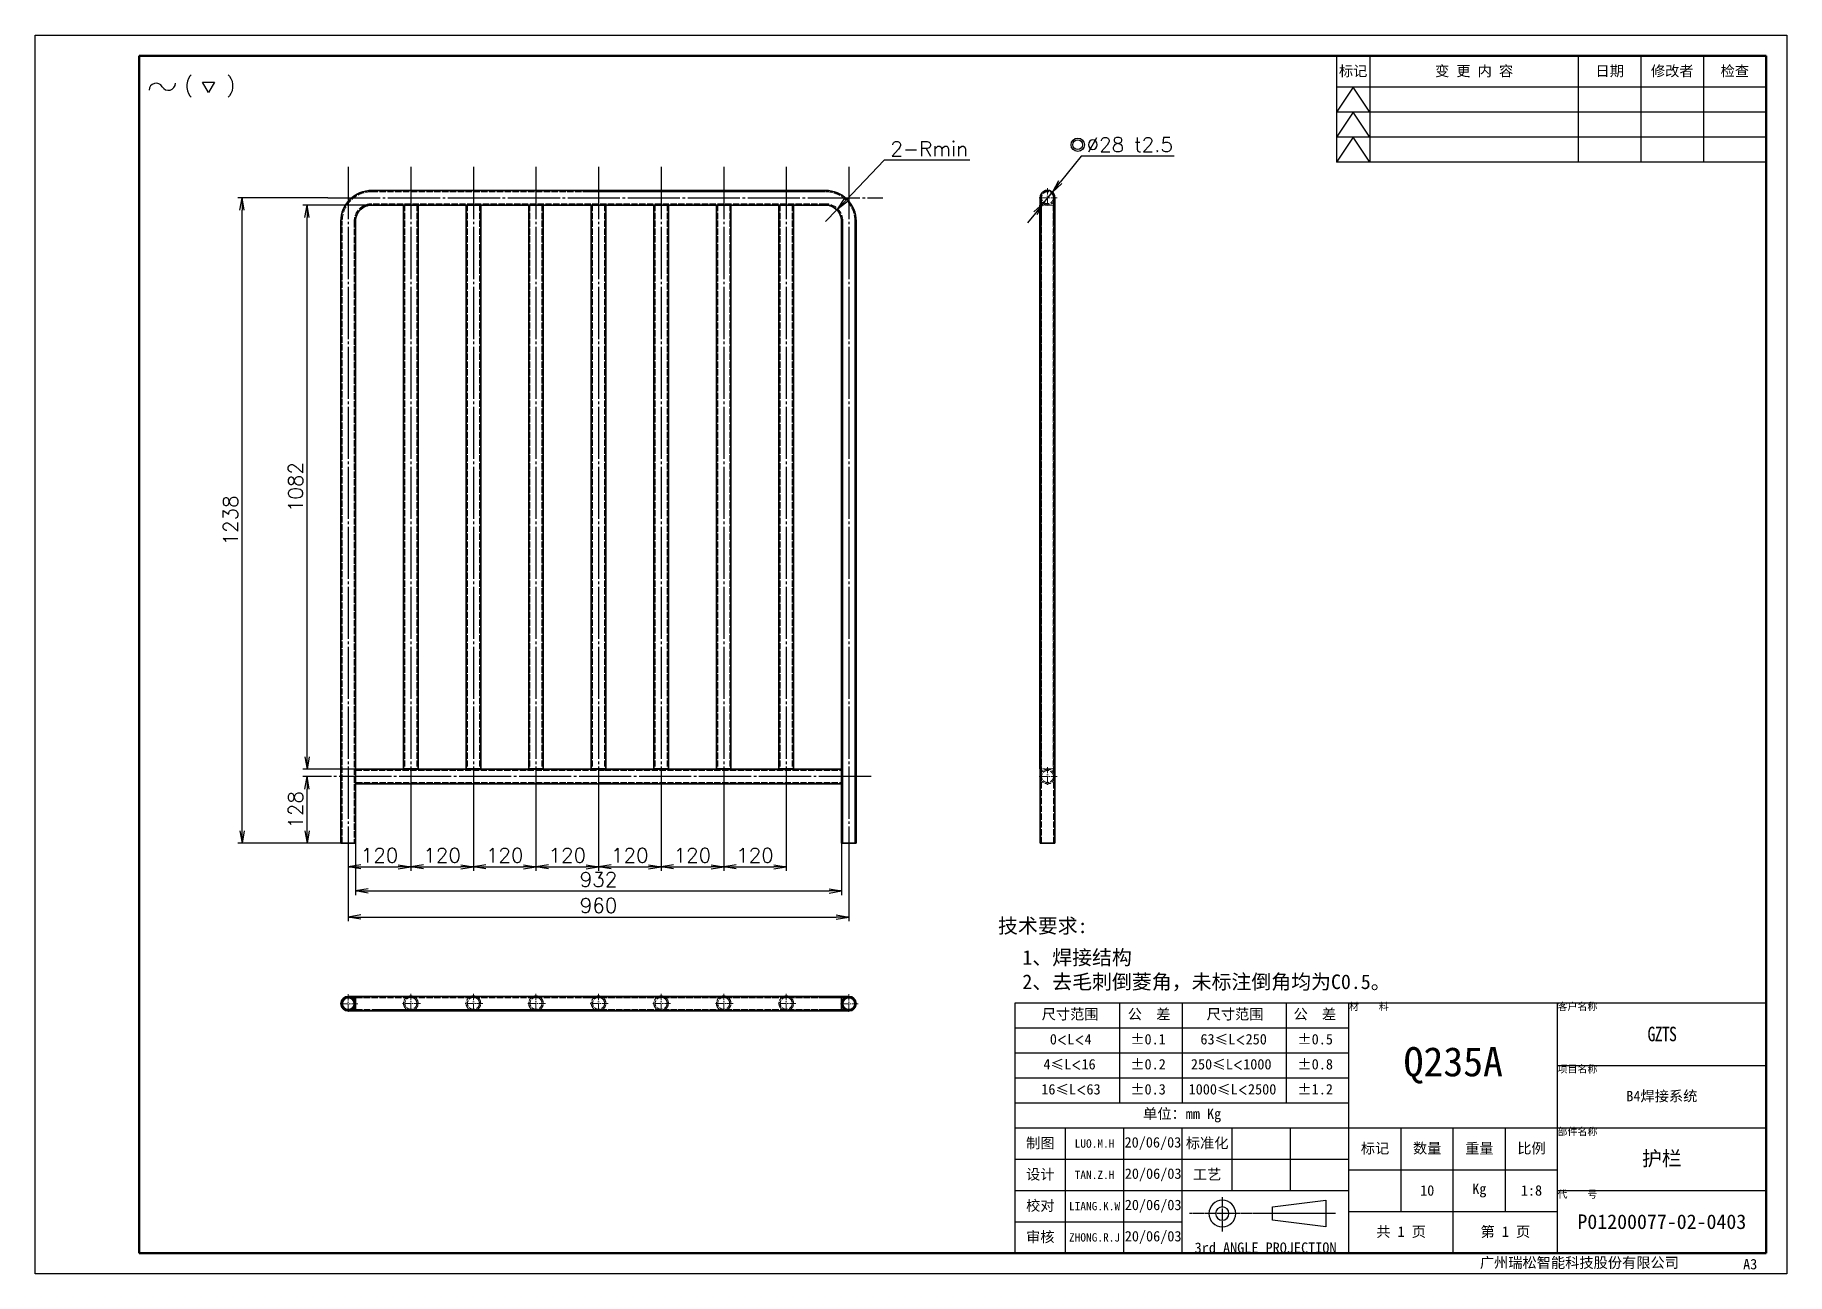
# Model space of a CAD drawing. Header units: millimetres. Extents: x -73083 to 81340, y -6859 to 6812.
# Drawn here: x 26349 to 29709, y -6850 to -4474 of the extents above; entities that cross this region are included whole.
import ezdxf

# ---------------------------------------------------------------- set-up
doc = ezdxf.new("R2010")
doc.units = ezdxf.units.MM
for name, pattern in [('AM_ISO02W050', [7.5, 6, -1.5]), ('AM_ISO08W050', [18, 12, -1.5, 3, -1.5]), ('CENTER-HOKUTO', [23, 20, -1, 1, -1]), ('DASHDOT', [18.5, 12, -3, 0.5, -3]), ('DASHED', [15, 12, -3])]:
    doc.linetypes.add(name, pattern=pattern)
doc.layers.add('A3', color=7, linetype='Continuous', plot=False)
for name, color, linetype, lineweight in [('AM_7', 2, 'AM_ISO08W050', 25), ('AM_HID', 1, 'AM_ISO02W050', 25), ('AM_VIS', 7, 'Continuous', 50), ('SOLID LINE', 7, 'Continuous', 30)]:
    doc.layers.add(name, color=color, linetype=linetype, lineweight=lineweight)
doc.layers.add('title_frame', color=7, linetype='Continuous')
doc.layers.add('word_dim', color=253, linetype='Continuous')
doc.styles.get("Standard").update_dxf_attribs({"font": 'romans.shx', "bigfont": 'bigfont.shx'})
doc.dimstyles.new('RS-1-8', dxfattribs={"dimscale": 8, "dimtxt": 3.5, "dimasz": 3, "dimexe": 1, "dimexo": 0, "dimgap": 1, "dimtad": 3, "dimdsep": 46, "dimtxsty": 'Standard', "dimblk1": 'OPEN', "dimblk2": 'OPEN', "dimsah": 1, "dimcen": 0, "dimclrd": 256, "dimclre": 256, "dimclrt": 3, "dimadec": 0, "dimazin": 0, "dimtfac": 1, "dimtmove": 0, "dimatfit": 3, "dimfxl": 0, "dimtolj": 1, "dimtzin": 0, "dimarcsym": 0})
doc.dimstyles.new('RS-1-8$3', dxfattribs={"dimscale": 8, "dimtxt": 3.5, "dimasz": 3, "dimexe": 1, "dimexo": 0, "dimgap": 1, "dimtad": 3, "dimtoh": 1, "dimdsep": 46, "dimtxsty": 'Standard', "dimblk1": 'OPEN', "dimblk2": 'OPEN', "dimsah": 1, "dimcen": 0, "dimclrd": 256, "dimclre": 256, "dimclrt": 3, "dimadec": 0, "dimazin": 0, "dimtfac": 1, "dimtmove": 0, "dimatfit": 3, "dimfxl": 0, "dimtolj": 1, "dimtzin": 0, "dimarcsym": 0})
doc.dimstyles.new('RS-1-8$4', dxfattribs={"dimscale": 8, "dimtxt": 3.5, "dimasz": 3, "dimexe": 1, "dimexo": 0, "dimgap": 1, "dimtad": 3, "dimtoh": 1, "dimdsep": 46, "dimtxsty": 'Standard', "dimblk1": 'OPEN', "dimblk2": 'OPEN', "dimsah": 1, "dimcen": 0, "dimclrd": 256, "dimclre": 256, "dimclrt": 3, "dimadec": 0, "dimazin": 0, "dimtfac": 1, "dimtmove": 0, "dimatfit": 3, "dimfxl": 0, "dimtolj": 1, "dimtzin": 0, "dimarcsym": 0})

msp = doc.modelspace()

# ---------------------------------------------------------------- texts
at = {"layer": 'SOLID LINE', "ltscale": 0.5}
for s, insert, char_height, width, attachment_point in [('\\pt120;{\\fSimHei|b0|i0|c134|p2;\\C3;标记}', (28877.25951, -4544.23226), 20, 64, 5), ('\\pt120;{\\fSimHei|b0|i0|c134|p2;\\C3;变 更 内 容}', (29109.25951, -4544.23226), 20, 400, 5), ('\\pt120;{\\fSimHei|b0|i0|c134|p2;\\C3;日期}', (29369.25951, -4544.23226), 20, 120, 5), ('\\pt120;{\\fSimHei|b0|i0|c134|p2;\\C3;修改者}', (29489.25951, -4544.23226), 20, 120, 5), ('\\pt120;{\\fSimHei|b0|i0|c134|p2;\\C3;检查}', (29609.25951, -4544.23226), 20, 120, 5), ('\\pt168;{\\fSimHei|b0|i0|c134|p2;\\C3;技术要求:}', (28196.06699, -6168.56079), 28, 240.4842079, 1), ('\\pt168;{\\fSimHei|b0|i0|c134|p2;\\C3;\\P1、焊接结构\\P2、去毛刺倒菱角，未标注倒角均为C0.5。}', (28242.86158, -6182.49045), 28, 892.7274818, 1), ('\\pt120;{\\fSimHei|b0|i0|c134|p2;\\C3;尺寸范围}', (28279.81921, -6342.00076), 20, 362.4121507, 1), ('\\pt120;{\\fSimHei|b0|i0|c134|p2;\\C3;公  差}', (28445.04914, -6342.00076), 20, 362.4121507, 1), ('\\pt120;{\\fSimHei|b0|i0|c134|p2;\\C3;尺寸范围}', (28596.19883, -6342.00076), 20, 362.4121507, 1), ('\\pt120;{\\fSimHei|b0|i0|c134|p2;\\C3;公  差}', (28762.908, -6342.00076), 20, 362.4121507, 1), ('{\\fSimHei|b0|i0|c134|p2;\\C3;材    料}', (28869.25951, -6330.23226), 14, 400, 1), ('\\pt84;{\\fSimHei|b0|i0|c134|p2;\\C3;客户名称}', (29269.25951, -6330.23226), 14, 400, 1), ('{\\fSimHei|b0|i0|c134|p2;\\W0.8;\\T0.9;\\C3;GZTS}', (29469.25951, -6390.23226), 28, 400, 5), ('\\pt120;{\\fSimHei|b0|i0|c134|p2;\\C3;0\\Fromans,bigfont|c134;\\H0.9583x;<\\fSimHei|b0|i0|c134|p2;\\H1.044x;L\\Fromans,bigfont|c134;\\H0.9583x;<\\fSimHei|b0|i0|c134|p2;\\H1.044x;4}', (28295.50377, -6390.00076), 20, 362.4121507, 1), ('\\pt120;{\\fSimHei|b0|i0|c134|p2;\\C3;%%P0.1}', (28449.91824, -6390.00076), 20, 362.4121507, 1), ('\\pt120;{\\fSimHei|b0|i0|c134|p2;\\C3;63\\H0.9583x;≤\\H1.044x;L\\Fromans,bigfont|c134;\\H0.9579x;<\\fSimHei|b0|i0|c134|p2;\\H1.044x;250}', (28584.32896, -6390.00076), 20, 362.4121507, 1), ('\\pt120;{\\fSimHei|b0|i0|c134|p2;\\C3;%%P0.5}', (28770.48085, -6390.00076), 20, 362.4121507, 1), ('\\pt336;{\\fSimHei|b0|i0|c134|p2;\\C3;Q235A}', (29069.25951, -6450.23226), 56, 400, 5), ('\\pt120;{\\fSimHei|b0|i0|c134|p2;\\C3;4\\H0.9583x;≤\\H1.043x;L\\Fromans,bigfont|c134;\\H0.9588x;<\\fSimHei|b0|i0|c134|p2;\\H1.043x;16}', (28283.23163, -6438.00076), 20, 362.4121507, 1), ('\\pt120;{\\fSimHei|b0|i0|c134|p2;\\C3;%%P0.2}', (28449.91824, -6438.00076), 20, 362.4121507, 1), ('\\pt120;{\\fSimHei|b0|i0|c134|p2;\\C3;250\\H0.9583x;≤\\H1.044x;L\\Fromans,bigfont|c134;\\H0.9579x;<\\fSimHei|b0|i0|c134|p2;\\H1.044x;1000}', (28566.06784, -6438.00076), 20, 362.4121507, 1), ('\\pt120;{\\fSimHei|b0|i0|c134|p2;\\C3;%%P0.8}', (28770.48085, -6438.00076), 20, 362.4121507, 1), ('\\pt84;{\\fSimHei|b0|i0|c134|p2;\\C3;项目名称}', (29269.25951, -6450.23226), 14, 400, 1), ('\\pt120;{\\fSimHei|b0|i0|c134|p2;\\C3;%%P0.3}', (28449.91824, -6486.00076), 20, 362.4121507, 1), ('\\pt120;{\\fSimHei|b0|i0|c134|p2;\\C3;%%P1.2}', (28770.48085, -6486.00076), 20, 362.4121507, 1), ('\\pt120;{\\fSimHei|b0|i0|c134|p2;\\C3;16\\H0.9583x;≤\\H1.044x;L\\Fromans,bigfont|c134;\\H0.9579x;<\\fSimHei|b0|i0|c134|p2;\\H1.044x;63}', (28279.11125, -6486.00076), 20, 362.4121507, 1), ('{\\fSimHei|b0|i0|c134|p2;\\C3;B4焊接系统}', (29469.25951, -6510.23226), 20, 400, 5), ('\\pt120;{\\fSimHei|b0|i0|c134|p2;\\C3;单位：mm Kg}', (28549.25951, -6546.23226), 20, 640, 5), ('\\pt84;{\\fSimHei|b0|i0|c134|p2;\\C3;部件名称}', (29269.25951, -6570.23226), 14, 400, 1), ('\\pt120;{\\fSimHei|b0|i0|c134|p2;\\C3;制图}', (28277.25951, -6600.23226), 20, 96, 5), ('\\pt60;{\\fSimHei|b0|i0|c134|p2;\\C3;制图}', (28277.25951, -6600.23226), 20, 96, 5), ('\\pt288;{\\fSimHei|b0|i0|c134|p2;\\H0.8x;\\C3;LUO.M.H}', (28381.25951, -6600.23226), 20, 112, 5), ('\\pt60;{\\fSimHei|b0|i0|c134|p2;\\C3;20/06/03}', (28493.25951, -6600.23226), 20, 112, 5), ('\\pt120;{\\fSimHei|b0|i0|c134|p2;\\C3;标准化}', (28597.25951, -6600.23226), 20, 96, 5), ('\\pt120;{\\fSimHei|b0|i0|c134|p2;\\C3;标记}', (28919.25951, -6610.23226), 20, 100, 5), ('\\pt120;{\\fSimHei|b0|i0|c134|p2;\\C3;数量}', (29019.25951, -6610.23226), 20, 100, 5), ('\\pt120;{\\fSimHei|b0|i0|c134|p2;\\C3;重量}', (29119.25951, -6610.23226), 20, 100, 5), ('\\pt120;{\\fSimHei|b0|i0|c134|p2;\\C3;比例}', (29219.25951, -6610.23226), 20, 100, 5), ('{\\fSimHei|b0|i0|c134|p2;\\C3;护栏}', (29469.25951, -6630.23226), 28, 400, 5), ('\\pt120;{\\fSimHei|b0|i0|c134|p2;\\C3;设计}', (28277.25951, -6660.23226), 20, 96, 5), ('\\pt60;{\\fSimHei|b0|i0|c134|p2;\\C3;设计}', (28277.25951, -6660.23226), 20, 96, 5), ('\\pt288;{\\fSimHei|b0|i0|c134|p2;\\H0.8x;\\C3;TAN.Z.H}', (28381.25951, -6660.23226), 20, 112, 5), ('\\pt60;{\\fSimHei|b0|i0|c134|p2;\\C3;20/06/03}', (28493.6646, -6660.23226), 20, 111.1898286, 5), ('\\pt120;{\\fSimHei|b0|i0|c134|p2;\\C3;工艺}', (28597.25951, -6660.23226), 20, 96, 5), ('\\pt120;{\\fSimHei|b0|i0|c134|p2;\\C3;10}', (29019.25951, -6690.23226), 20, 100, 5), ('\\pt120;{\\fSimHei|b0|i0|c134|p2;\\C3;Kg}', (29119.25951, -6690.23226), 20, 100, 5), ('\\pt120;{\\fSimHei|b0|i0|c134|p2;\\C3;1:8}', (29219.25951, -6690.23226), 20, 100, 5), ('\\pt120;{\\fSimHei|b0|i0|c134|p2;\\C3;校对}', (28277.25951, -6720.23226), 20, 96, 5), ('\\pt60;{\\fSimHei|b0|i0|c134|p2;\\C3;校对}', (28277.25951, -6720.23226), 20, 96, 5), ('\\pt288;{\\fSimHei|b0|i0|c134|p2;\\H0.8x;\\C3;LIANG.K.W}', (28381.25951, -6720.23226), 20, 112, 5), ('\\pt60;{\\fSimHei|b0|i0|c134|p2;\\C3;20/06/03}', (28493.6646, -6720.23226), 20, 111.1898286, 5), ('\\pt84;{\\fSimHei|b0|i0|c134|p2;\\C3;代    号}', (29269.25951, -6690.23226), 14, 400, 1), ('{\\fSimHei|b0|i0|c134|p2;\\C3;P01200077-02-0403}', (29469.25951, -6750.23226), 28, 400, 5), ('\\pt120;{\\fSimHei|b0|i0|c134|p2;\\C3;审核}', (28277.25951, -6780.23226), 20, 96, 5), ('\\pt60;{\\fSimHei|b0|i0|c134|p2;\\C3;审核}', (28277.25951, -6780.23226), 20, 96, 5), ('\\pt288;{\\fSimHei|b0|i0|c134|p2;\\H0.8x;\\C3;ZHONG.R.J}', (28381.25951, -6780.23226), 20, 112, 5), ('\\pt60;{\\fSimHei|b0|i0|c134|p2;\\C3;20/06/03}', (28493.6646, -6780.23226), 20, 111.1898286, 5), ('\\pt120;{\\fSimHei|b0|i0|c134|p2;\\C3;共 1 页}', (28969.25951, -6770.23226), 20, 200, 5), ('\\pt120;{\\fSimHei|b0|i0|c134|p2;\\C3;第 1 页}', (29169.25951, -6770.23226), 20, 200, 5), ('{\\fSimHei|b0|i0|c134|p2;\\C3;3rd ANGLE PROJECTION}', (28709.25951, -6810.23226), 20, 320, 8), ('\\pt120;{\\fSimHei|b0|i0|c134|p2;\\C3;广州瑞松智能科技股份有限公司}', (29120.20842, -6818.51608), 20, 628.4944651, 1), ('\\pt120;{\\fSimHei|b0|i0|c134|p2;\\C3;A3}', (29625.17047, -6821.4115), 20, 628.4944651, 1)]:
    msp.add_mtext(s, dxfattribs=dict(at, insert=insert, char_height=char_height, width=width, attachment_point=attachment_point))
at = {"layer": 'SOLID LINE', "ltscale": 0.5, "insert": (28561.67826, -6486.00076), "char_height": 20, "width": 362.4121507, "attachment_point": 1, "line_spacing_factor": 0.72}
msp.add_mtext('\\pt120;{\\fSimHei|b0|i0|c134|p2;\\C3;1000\\H0.9583x;≤\\H1.044x;L\\Fromans,bigfont|c134;\\H0.9579x;<\\fSimHei|b0|i0|c134|p2;\\H1.044x;2500}', dxfattribs=at)

# ---------------------------------------------------------------- blocks, each defined once
blk = doc.blocks.new('_Open')
at = {"color": 0, "lineweight": -2}
for p, q in [((-1, 0.17), (0, 0)), ((-1, -0.17), (0, 0)), ((0, 0), (-1, 0))]:
    blk.add_line(p, q, dxfattribs=at)
blk = doc.blocks.new('*D428')
at = {"layer": 'DEFPOINTS', "color": 0, "linetype": 'Continuous', "ltscale": 5}
for p in [(28283, -4797.1), (28300.6, -4775.3)]:
    blk.add_point(p, dxfattribs=at)
at = {"layer": 'word_dim', "linetype": 'Continuous', "lineweight": -2, "ltscale": 5}
for p, q in [((28355.8, -4706.5), (28315.6, -4756.6)), ((28533.9, -4706.5), (28355.8, -4706.5)), ((28283, -4797.1), (28300.6, -4775.3)), ((28268, -4815.8), (28253, -4834.6))]:
    blk.add_line(p, q, dxfattribs=at)
at = {"layer": 'word_dim', "linetype": 'Continuous', "lineweight": -2, "ltscale": 5, "xscale": 24, "yscale": 24, "zscale": 24}
for p, rotation in [((28300.6, -4775.3), 231.2568683288932), ((28283, -4797.1), 51.25686832889316)]:
    blk.add_blockref('_Open', p, dxfattribs=dict(at, rotation=rotation))
at = {"layer": 'word_dim', "color": 3, "linetype": 'Continuous', "ltscale": 5, "insert": (28448.9, -4684.5), "char_height": 28, "attachment_point": 5}
blk.add_mtext('\\A1;∅28 t2.5', dxfattribs=at)
blk = doc.blocks.new('*D429')
at = {"layer": 'DEFPOINTS', "color": 0, "linetype": 'Continuous', "ltscale": 5}
for p in [(27865.5, -4831.7), (27886.9, -4809.3)]:
    blk.add_point(p, dxfattribs=at)
at = {"layer": 'word_dim', "linetype": 'Continuous', "lineweight": -2, "ltscale": 5}
for p, q in [((27978.1, -4714.3), (27903.6, -4792)), ((28142.1, -4714.3), (27978.1, -4714.3)), ((27865.5, -4831.7), (27886.9, -4809.3))]:
    blk.add_line(p, q, dxfattribs=at)
at = {"layer": 'word_dim', "linetype": 'Continuous', "lineweight": -2, "ltscale": 5, "xscale": 24, "yscale": 24, "zscale": 24, "rotation": 226.1804138909638}
blk.add_blockref('_Open', (27886.9, -4809.3), dxfattribs=at)
at = {"layer": 'word_dim', "color": 3, "linetype": 'Continuous', "ltscale": 5, "insert": (28064.1, -4692.3), "char_height": 28, "attachment_point": 5}
blk.add_mtext('\\A1;2-Rmin', dxfattribs=at)
blk = doc.blocks.new('shiage0')
at = {"layer": 'word_dim', "color": 3, "linetype": 'Continuous'}
for centre, start, end in [((1.69, 0), 30, 180), ((4.61, 1.69), 210, 0)]:
    blk.add_arc(centre, 1.69, start, end, dxfattribs=at)
blk = doc.blocks.new('12')
at = {"layer": 'title_frame', "color": 3, "linetype": 'Continuous'}
blk.add_lwpolyline([(20.46, 3.03), (19.01, 5.53), (21.9, 5.53)], close=True, dxfattribs=at)
blk.add_blockref('shiage0', (6.23, 3.56), dxfattribs=at)
blk.add_text('(   )', height=3.5, dxfattribs=at).set_placement((14.64, 3.08))
blk = doc.blocks.new('*D430')
at = {"layer": 'DEFPOINTS', "color": 0, "ltscale": 5}
for p in [(26950, -6044.2), (27910, -6044.2), (27910, -6165.7)]:
    blk.add_point(p, dxfattribs=at)
at = {"layer": 'word_dim', "lineweight": -2, "ltscale": 5}
for p, q in [((26950, -6044.2), (26950, -6173.7)), ((27910, -6044.2), (27910, -6173.7)), ((26974, -6165.7), (27886, -6165.7))]:
    blk.add_line(p, q, dxfattribs=at)
at = {"layer": 'word_dim', "lineweight": -2, "ltscale": 5, "xscale": 24, "yscale": 24, "zscale": 24, "rotation": 180}
blk.add_blockref('_Open', (26950, -6165.7), dxfattribs=at)
at = {"layer": 'word_dim', "lineweight": -2, "ltscale": 5, "xscale": 24, "yscale": 24, "zscale": 24}
blk.add_blockref('_Open', (27910, -6165.7), dxfattribs=at)
at = {"layer": 'word_dim', "color": 3, "ltscale": 5, "insert": (27430, -6143.7), "char_height": 28, "attachment_point": 5}
blk.add_mtext('\\A1;960', dxfattribs=at)
blk = doc.blocks.new('*D431')
at = {"layer": 'DEFPOINTS', "color": 0, "ltscale": 5}
for p in [(26746.3, -4786.2), (26911.1, -4786.2), (26936, -6024.2)]:
    blk.add_point(p, dxfattribs=at)
at = {"layer": 'word_dim', "lineweight": -2, "ltscale": 5}
for p, q in [((26911.1, -4786.2), (26738.3, -4786.2)), ((26746.3, -6000.2), (26746.3, -4810.2)), ((26936, -6024.2), (26738.3, -6024.2))]:
    blk.add_line(p, q, dxfattribs=at)
at = {"layer": 'word_dim', "lineweight": -2, "ltscale": 5, "xscale": 24, "yscale": 24, "zscale": 24}
for p, rotation in [((26746.3, -4786.2), 90), ((26746.3, -6024.2), 270)]:
    blk.add_blockref('_Open', p, dxfattribs=dict(at, rotation=rotation))
at = {"layer": 'word_dim', "color": 3, "ltscale": 5, "insert": (26724.3, -5405.2), "char_height": 28, "attachment_point": 5, "rotation": 90}
blk.add_mtext('\\A1;1238', dxfattribs=at)
blk = doc.blocks.new('*D432')
at = {"layer": 'DEFPOINTS', "color": 0, "ltscale": 5}
for p in [(26871, -5896.2), (26898.5, -5896.2), (26936, -6024.2)]:
    blk.add_point(p, dxfattribs=at)
at = {"layer": 'word_dim', "lineweight": -2, "ltscale": 5}
for p, q in [((26898.5, -5896.2), (26863, -5896.2)), ((26871, -6000.2), (26871, -5920.2)), ((26936, -6024.2), (26863, -6024.2))]:
    blk.add_line(p, q, dxfattribs=at)
at = {"layer": 'word_dim', "lineweight": -2, "ltscale": 5, "xscale": 24, "yscale": 24, "zscale": 24}
for p, rotation in [((26871, -5896.2), 90), ((26871, -6024.2), 270)]:
    blk.add_blockref('_Open', p, dxfattribs=dict(at, rotation=rotation))
at = {"layer": 'word_dim', "color": 3, "ltscale": 5, "insert": (26849, -5960.2), "char_height": 28, "attachment_point": 5, "rotation": 90}
blk.add_mtext('\\A1;128', dxfattribs=at)
blk = doc.blocks.new('*D433')
at = {"layer": 'DEFPOINTS', "color": 0, "ltscale": 5}
for p in [(26964, -6024.2), (27896, -6024.2), (27896, -6115.7)]:
    blk.add_point(p, dxfattribs=at)
at = {"layer": 'word_dim', "lineweight": -2, "ltscale": 5}
for p, q in [((26964, -6024.2), (26964, -6123.7)), ((27896, -6024.2), (27896, -6123.7)), ((26988, -6115.7), (27872, -6115.7))]:
    blk.add_line(p, q, dxfattribs=at)
at = {"layer": 'word_dim', "lineweight": -2, "ltscale": 5, "xscale": 24, "yscale": 24, "zscale": 24, "rotation": 180}
blk.add_blockref('_Open', (26964, -6115.7), dxfattribs=at)
at = {"layer": 'word_dim', "lineweight": -2, "ltscale": 5, "xscale": 24, "yscale": 24, "zscale": 24}
blk.add_blockref('_Open', (27896, -6115.7), dxfattribs=at)
at = {"layer": 'word_dim', "color": 3, "ltscale": 5, "insert": (27430, -6093.7), "char_height": 28, "attachment_point": 5}
blk.add_mtext('\\A1;932', dxfattribs=at)
blk = doc.blocks.new('*D434')
at = {"layer": 'DEFPOINTS', "color": 0, "ltscale": 5}
for p in [(27070, -5901.2), (26950, -6044.2), (27070, -6069.4)]:
    blk.add_point(p, dxfattribs=at)
at = {"layer": 'word_dim', "lineweight": -2, "ltscale": 5}
for p, q in [((27070, -5901.2), (27070, -6077.4)), ((26950, -6044.2), (26950, -6077.4)), ((26974, -6069.4), (27046, -6069.4))]:
    blk.add_line(p, q, dxfattribs=at)
at = {"layer": 'word_dim', "lineweight": -2, "ltscale": 5, "xscale": 24, "yscale": 24, "zscale": 24, "rotation": 180}
blk.add_blockref('_Open', (26950, -6069.4), dxfattribs=at)
at = {"layer": 'word_dim', "lineweight": -2, "ltscale": 5, "xscale": 24, "yscale": 24, "zscale": 24}
blk.add_blockref('_Open', (27070, -6069.4), dxfattribs=at)
at = {"layer": 'word_dim', "color": 3, "ltscale": 5, "insert": (27010, -6047.4), "char_height": 28, "attachment_point": 5}
blk.add_mtext('\\A1;120', dxfattribs=at)
blk = doc.blocks.new('*D435')
at = {"layer": 'DEFPOINTS', "color": 0, "ltscale": 5}
for p in [(27070, -5901.2), (27190, -5901.2), (27190, -6069.4)]:
    blk.add_point(p, dxfattribs=at)
at = {"layer": 'word_dim', "lineweight": -2, "ltscale": 5}
for p, q in [((27070, -5901.2), (27070, -6077.4)), ((27190, -5901.2), (27190, -6077.4)), ((27094, -6069.4), (27166, -6069.4))]:
    blk.add_line(p, q, dxfattribs=at)
at = {"layer": 'word_dim', "lineweight": -2, "ltscale": 5, "xscale": 24, "yscale": 24, "zscale": 24, "rotation": 180}
blk.add_blockref('_Open', (27070, -6069.4), dxfattribs=at)
at = {"layer": 'word_dim', "lineweight": -2, "ltscale": 5, "xscale": 24, "yscale": 24, "zscale": 24}
blk.add_blockref('_Open', (27190, -6069.4), dxfattribs=at)
at = {"layer": 'word_dim', "color": 3, "ltscale": 5, "insert": (27130, -6047.4), "char_height": 28, "attachment_point": 5}
blk.add_mtext('\\A1;120', dxfattribs=at)
blk = doc.blocks.new('*D436')
at = {"layer": 'DEFPOINTS', "color": 0, "ltscale": 5}
for p in [(26871, -4800.2), (27056, -4800.2), (26964, -5882.2)]:
    blk.add_point(p, dxfattribs=at)
at = {"layer": 'word_dim', "lineweight": -2, "ltscale": 5}
for p, q in [((27056, -4800.2), (26863, -4800.2)), ((26871, -5858.2), (26871, -4824.2)), ((26964, -5882.2), (26863, -5882.2))]:
    blk.add_line(p, q, dxfattribs=at)
at = {"layer": 'word_dim', "lineweight": -2, "ltscale": 5, "xscale": 24, "yscale": 24, "zscale": 24}
for p, rotation in [((26871, -4800.2), 90), ((26871, -5882.2), 270)]:
    blk.add_blockref('_Open', p, dxfattribs=dict(at, rotation=rotation))
at = {"layer": 'word_dim', "color": 3, "ltscale": 5, "insert": (26849, -5341.2), "char_height": 28, "attachment_point": 5, "rotation": 90}
blk.add_mtext('\\A1;1082', dxfattribs=at)
blk = doc.blocks.new('*D437')
at = {"layer": 'DEFPOINTS', "color": 0, "ltscale": 5}
for p in [(27190, -5901.2), (27310, -5901.2), (27310, -6069.4)]:
    blk.add_point(p, dxfattribs=at)
at = {"layer": 'word_dim', "lineweight": -2, "ltscale": 5}
for p, q in [((27190, -5901.2), (27190, -6077.4)), ((27310, -5901.2), (27310, -6077.4)), ((27214, -6069.4), (27286, -6069.4))]:
    blk.add_line(p, q, dxfattribs=at)
at = {"layer": 'word_dim', "lineweight": -2, "ltscale": 5, "xscale": 24, "yscale": 24, "zscale": 24, "rotation": 180}
blk.add_blockref('_Open', (27190, -6069.4), dxfattribs=at)
at = {"layer": 'word_dim', "lineweight": -2, "ltscale": 5, "xscale": 24, "yscale": 24, "zscale": 24}
blk.add_blockref('_Open', (27310, -6069.4), dxfattribs=at)
at = {"layer": 'word_dim', "color": 3, "ltscale": 5, "insert": (27250, -6047.4), "char_height": 28, "attachment_point": 5}
blk.add_mtext('\\A1;120', dxfattribs=at)
blk = doc.blocks.new('*D438')
at = {"layer": 'DEFPOINTS', "color": 0, "ltscale": 5}
for p in [(27310, -5901.2), (27430, -5901.2), (27430, -6069.4)]:
    blk.add_point(p, dxfattribs=at)
at = {"layer": 'word_dim', "lineweight": -2, "ltscale": 5}
for p, q in [((27310, -5901.2), (27310, -6077.4)), ((27430, -5901.2), (27430, -6077.4)), ((27334, -6069.4), (27406, -6069.4))]:
    blk.add_line(p, q, dxfattribs=at)
at = {"layer": 'word_dim', "lineweight": -2, "ltscale": 5, "xscale": 24, "yscale": 24, "zscale": 24, "rotation": 180}
blk.add_blockref('_Open', (27310, -6069.4), dxfattribs=at)
at = {"layer": 'word_dim', "lineweight": -2, "ltscale": 5, "xscale": 24, "yscale": 24, "zscale": 24}
blk.add_blockref('_Open', (27430, -6069.4), dxfattribs=at)
at = {"layer": 'word_dim', "color": 3, "ltscale": 5, "insert": (27370, -6047.4), "char_height": 28, "attachment_point": 5}
blk.add_mtext('\\A1;120', dxfattribs=at)
blk = doc.blocks.new('*D439')
at = {"layer": 'DEFPOINTS', "color": 0, "ltscale": 5}
for p in [(27430, -5901.2), (27550, -5901.2), (27550, -6069.4)]:
    blk.add_point(p, dxfattribs=at)
at = {"layer": 'word_dim', "lineweight": -2, "ltscale": 5}
for p, q in [((27430, -5901.2), (27430, -6077.4)), ((27550, -5901.2), (27550, -6077.4)), ((27454, -6069.4), (27526, -6069.4))]:
    blk.add_line(p, q, dxfattribs=at)
at = {"layer": 'word_dim', "lineweight": -2, "ltscale": 5, "xscale": 24, "yscale": 24, "zscale": 24, "rotation": 180}
blk.add_blockref('_Open', (27430, -6069.4), dxfattribs=at)
at = {"layer": 'word_dim', "lineweight": -2, "ltscale": 5, "xscale": 24, "yscale": 24, "zscale": 24}
blk.add_blockref('_Open', (27550, -6069.4), dxfattribs=at)
at = {"layer": 'word_dim', "color": 3, "ltscale": 5, "insert": (27490, -6047.4), "char_height": 28, "attachment_point": 5}
blk.add_mtext('\\A1;120', dxfattribs=at)
blk = doc.blocks.new('*D440')
at = {"layer": 'DEFPOINTS', "color": 0, "ltscale": 5}
for p in [(27550, -5901.2), (27670, -5901.2), (27670, -6069.4)]:
    blk.add_point(p, dxfattribs=at)
at = {"layer": 'word_dim', "lineweight": -2, "ltscale": 5}
for p, q in [((27550, -5901.2), (27550, -6077.4)), ((27670, -5901.2), (27670, -6077.4)), ((27574, -6069.4), (27646, -6069.4))]:
    blk.add_line(p, q, dxfattribs=at)
at = {"layer": 'word_dim', "lineweight": -2, "ltscale": 5, "xscale": 24, "yscale": 24, "zscale": 24, "rotation": 180}
blk.add_blockref('_Open', (27550, -6069.4), dxfattribs=at)
at = {"layer": 'word_dim', "lineweight": -2, "ltscale": 5, "xscale": 24, "yscale": 24, "zscale": 24}
blk.add_blockref('_Open', (27670, -6069.4), dxfattribs=at)
at = {"layer": 'word_dim', "color": 3, "ltscale": 5, "insert": (27610, -6047.4), "char_height": 28, "attachment_point": 5}
blk.add_mtext('\\A1;120', dxfattribs=at)
blk = doc.blocks.new('*D441')
at = {"layer": 'DEFPOINTS', "color": 0, "ltscale": 5}
for p in [(27670, -5901.2), (27790, -5901.2), (27790, -6069.4)]:
    blk.add_point(p, dxfattribs=at)
at = {"layer": 'word_dim', "lineweight": -2, "ltscale": 5}
for p, q in [((27670, -5901.2), (27670, -6077.4)), ((27790, -5901.2), (27790, -6077.4)), ((27694, -6069.4), (27766, -6069.4))]:
    blk.add_line(p, q, dxfattribs=at)
at = {"layer": 'word_dim', "lineweight": -2, "ltscale": 5, "xscale": 24, "yscale": 24, "zscale": 24, "rotation": 180}
blk.add_blockref('_Open', (27670, -6069.4), dxfattribs=at)
at = {"layer": 'word_dim', "lineweight": -2, "ltscale": 5, "xscale": 24, "yscale": 24, "zscale": 24}
blk.add_blockref('_Open', (27790, -6069.4), dxfattribs=at)
at = {"layer": 'word_dim', "color": 3, "ltscale": 5, "insert": (27730, -6047.4), "char_height": 28, "attachment_point": 5}
blk.add_mtext('\\A1;120', dxfattribs=at)

# ---------------------------------------------------------------- dimensions: what is measured, and where the dimension line sits
at = {"layer": 'word_dim', "linetype": 'Continuous', "ltscale": 5}
dim = msp.add_diameter_dim_2p(p1=(28283.043, -4797.12346), p2=(28300.56624, -4775.28459), text='<> t2.5', dimstyle='RS-1-8$3', dxfattribs=at)
dim.commit()
dim.dimension.update_dxf_attribs({"geometry": '*D428', "text_midpoint": (28448.85747, -4706.45931), "dimtype": 163})
dim = msp.add_radius_dim(center=(27865.47727, -4831.65021), mpoint=(27886.94136, -4809.28298), text='2-Rmin', dimstyle='RS-1-8$4', dxfattribs=at)
dim.commit()
dim.dimension.update_dxf_attribs({"geometry": '*D429', "text_midpoint": (28064.08243, -4714.30695), "dimtype": 164})
at = {"layer": 'word_dim', "ltscale": 5}
for base, p1, p2, picture, middle in [((26746.27657, -4786.20329), (26936.02106, -6024.20327), (26911.07975, -4786.20329), '*D431', (26724.27657, -5405.20328)), ((26870.99661, -4800.20329), (26964.02106, -5882.20327), (27056.02004, -4800.20329), '*D436', (26848.99661, -5341.20328)), ((26870.99661, -5896.20327), (26936.02106, -6024.20327), (26898.48737, -5896.20327), '*D432', (26848.99661, -5960.20327))]:
    dim = msp.add_linear_dim(base=base, p1=p1, p2=p2, angle=90, dimstyle='RS-1-8', dxfattribs=at)
    dim.commit()
    dim.dimension.update_dxf_attribs({"geometry": picture, "text_midpoint": middle})
for base, p1, p2, picture, middle in [((27070.02004, -6069.41385), (26950.02106, -6044.20327), (27070.02004, -5901.20327), '*D434', (27010.02055, -6047.41385)), ((27190.02001, -6069.41385), (27070.02004, -5901.20327), (27190.02001, -5901.20327), '*D435', (27130.02002, -6047.41385)), ((27310.02001, -6069.41385), (27190.02001, -5901.20327), (27310.02001, -5901.20327), '*D437', (27250.02001, -6047.41385)), ((27430.02001, -6069.41385), (27310.02001, -5901.20327), (27430.02001, -5901.20327), '*D438', (27370.02001, -6047.41385)), ((27550.02001, -6069.41385), (27430.02001, -5901.20327), (27550.02001, -5901.20327), '*D439', (27490.02001, -6047.41385)), ((27670.02001, -6069.41385), (27550.02001, -5901.20327), (27670.02001, -5901.20327), '*D440', (27610.02001, -6047.41385)), ((27790.02001, -6069.41385), (27670.02001, -5901.20327), (27790.02001, -5901.20327), '*D441', (27730.02001, -6047.41385)), ((27910.02105, -6165.73636), (26950.02106, -6044.20327), (27910.02105, -6044.20327), '*D430', (27430.02105, -6143.73636))]:
    dim = msp.add_linear_dim(base=base, p1=p1, p2=p2, dimstyle='RS-1-8', dxfattribs=at)
    dim.commit()
    dim.dimension.update_dxf_attribs({"geometry": picture, "text_midpoint": middle})
dim = msp.add_linear_dim(base=(27896.02105, -6115.73923), p1=(26964.02106, -6024.20327), p2=(27896.02105, -6024.20327), dimstyle='RS-1-8', dxfattribs=at)
dim.commit()
dim.dimension.update_dxf_attribs({"geometry": '*D433', "text_midpoint": (27430.02105, -6115.73923), "dimtype": 160})

# ---------------------------------------------------------------- linework, layer by layer
at = {"layer": 'A3', "linetype": 'Continuous'}
msp.add_lwpolyline([(26349.25951, -4474.23226), (29709.25951, -4474.23226), (29709.25951, -6850.23226), (26349.25951, -6850.23226)], close=True, dxfattribs=at)
at = {"layer": 'AM_7', "linetype": 'DASHDOT', "lineweight": 13}
for p, q in [((28291.07805, -4768.00322), (28291.07805, -4804.4033)), ((28309.27813, -4786.20329), (28272.8781, -4786.20329)), ((28291.07805, -5878.00328), (28291.07805, -5914.40327)), ((28309.27813, -5896.20327), (28272.8781, -5896.20327)), ((26950.02106, -6313.66972), (26950.02106, -6350.06974)), ((27070.02004, -6313.03007), (27070.02004, -6349.4301)), ((27190.02001, -6313.03007), (27190.02001, -6349.4301)), ((27310.02001, -6313.03007), (27310.02001, -6349.4301)), ((27430.02001, -6313.03007), (27430.02001, -6349.4301)), ((27550.02001, -6313.03007), (27550.02001, -6349.4301)), ((27670.02001, -6313.03007), (27670.02001, -6349.4301)), ((27790.02001, -6313.03007), (27790.02001, -6349.4301)), ((27910.02105, -6313.66972), (27910.02105, -6350.06974)), ((26968.22106, -6331.86967), (26931.82106, -6331.86967)), ((27088.22004, -6331.23015), (27051.82004, -6331.23015)), ((27208.22002, -6331.23015), (27171.82006, -6331.23015)), ((27328.22002, -6331.23015), (27291.82006, -6331.23015)), ((27448.22002, -6331.23015), (27411.82006, -6331.23015)), ((27568.22002, -6331.23015), (27531.82, -6331.23015)), ((27688.22002, -6331.23015), (27651.82, -6331.23015)), ((27808.22002, -6331.23015), (27771.82, -6331.23015)), ((27928.22112, -6331.86967), (27891.82109, -6331.86967))]:
    msp.add_line(p, q, dxfattribs=at)
at = {"layer": 'AM_HID', "linetype": 'DASHED', "lineweight": 13}
for p, q in [((26995.02106, -4774.70329), (27400.02105, -4774.70329)), ((27400.02105, -4797.70329), (26995.02106, -4797.70329)), ((27056.02004, -4800.20329), (27084.02004, -4800.20329)), ((27058.52004, -4800.20329), (27058.52004, -5881.20327)), ((27081.52004, -4800.20329), (27081.52004, -5881.20327)), ((27176.02001, -4800.20329), (27204.02001, -4800.20329)), ((27178.52001, -4800.20329), (27178.52001, -5881.20327)), ((27201.52001, -4800.20329), (27201.52001, -5881.20327)), ((27296.02001, -4800.20329), (27324.02001, -4800.20329)), ((27298.52001, -4800.20329), (27298.52001, -5881.20327)), ((27321.52001, -4800.20329), (27321.52001, -5881.20327)), ((27865.02105, -4772.20329), (27400.02105, -4772.20329)), ((27400.02105, -4774.70329), (27865.02105, -4774.70329)), ((27865.02105, -4774.70329), (27400.02105, -4774.70329)), ((27865.02105, -4797.70329), (27400.02105, -4797.70329)), ((27444.02001, -4800.20329), (27416.02001, -4800.20329)), ((27418.52001, -4800.20329), (27418.52001, -5881.20327)), ((27441.52001, -4800.20329), (27441.52001, -5881.20327)), ((27564.02001, -4800.20329), (27536.02001, -4800.20329)), ((27538.52001, -4800.20329), (27538.52001, -5881.20327)), ((27561.52001, -4800.20329), (27561.52001, -5881.20327)), ((27684.02001, -4800.20329), (27656.02001, -4800.20329)), ((27658.52001, -4800.20329), (27658.52001, -5881.20327)), ((27681.52001, -4800.20329), (27681.52001, -5881.20327)), ((27804.02001, -4800.20329), (27776.02001, -4800.20329)), ((27778.52001, -4800.20329), (27778.52001, -5881.20327)), ((27801.52001, -4800.20329), (27801.52001, -5881.20327)), ((28277.07805, -4831.20329), (28277.07805, -4800.17588)), ((28278.93853, -4800.20329), (28278.93853, -5881.20327)), ((28278.93853, -4800.20329), (28278.93853, -5881.20327)), ((28278.93853, -4800.20329), (28278.93853, -5881.20327)), ((28278.93853, -4800.20329), (28278.93853, -5881.20327)), ((28278.93853, -4800.20329), (28278.93853, -5881.20327)), ((28278.93853, -4800.20329), (28278.93853, -5881.20327)), ((28278.93853, -4800.20329), (28278.93853, -5881.20327)), ((28279.57805, -4786.20329), (28279.57805, -4831.20329)), ((28279.57805, -4831.20329), (28279.57805, -4786.22477)), ((28301.93853, -4800.20329), (28301.93853, -5881.20327)), ((28301.93853, -4800.20329), (28301.93853, -5881.20327)), ((28301.93853, -4800.20329), (28301.93853, -5881.20327)), ((28301.93853, -4800.20329), (28301.93853, -5881.20327)), ((28301.93853, -4800.20329), (28301.93853, -5881.20327)), ((28301.93853, -4800.20329), (28301.93853, -5881.20327)), ((28301.93853, -4800.20329), (28301.93853, -5881.20327)), ((28302.57805, -4786.20329), (28302.57805, -4831.20329)), ((28304.43853, -4800.20329), (28304.43853, -5881.20327)), ((28304.43853, -4800.20329), (28304.43853, -5881.20327)), ((28304.43853, -4800.20329), (28304.43853, -5881.20327)), ((28304.43853, -4800.20329), (28304.43853, -5881.20327)), ((28304.43853, -4800.20329), (28304.43853, -5881.20327)), ((28304.43853, -4800.20329), (28304.43853, -5881.20327)), ((28304.43853, -4800.20329), (28304.43853, -5881.20327)), ((28305.07805, -4831.20329), (28305.07805, -4786.20317)), ((26938.52106, -6024.20327), (26938.52106, -4831.20329)), ((26961.52106, -4831.20329), (26961.52106, -6024.20327)), ((27896.02105, -4831.20329), (27896.02105, -6024.20327)), ((27898.52105, -4831.20329), (27898.52105, -6024.20327)), ((27898.52105, -6024.20327), (27898.52105, -4831.20329)), ((27921.52105, -4831.20329), (27921.52105, -6024.20327)), ((27921.52105, -6024.20327), (27921.52105, -4831.20329)), ((27924.02105, -6024.20327), (27924.02105, -4831.20329)), ((28277.07805, -5881.20336), (28277.07805, -4831.20329)), ((28279.57805, -6024.20327), (28279.57805, -4831.20329)), ((28279.57805, -6024.20327), (28279.57805, -4831.20329)), ((28302.57805, -6024.20327), (28302.57805, -4831.20329)), ((28302.57805, -6024.20327), (28302.57805, -4831.20329)), ((28305.07805, -6024.20327), (28305.07805, -4831.20329)), ((26964.02106, -5907.70327), (26964.02106, -5884.70327)), ((26964.02106, -5884.70327), (27442.02105, -5884.70327)), ((27442.02105, -5907.70327), (26964.02106, -5907.70327)), ((27442.02105, -5884.70327), (27896.02105, -5884.70327)), ((27442.02105, -5907.70327), (27896.02105, -5907.70327)), ((27896.02105, -5910.20327), (27896.02105, -5882.20327)), ((26950.04253, -6343.36967), (26995.02106, -6343.36967)), ((27442.02105, -6320.36967), (26964.02106, -6320.36967)), ((27442.02105, -6343.36967), (26964.02106, -6343.36967)), ((26964.02108, -6317.86967), (26995.02106, -6317.86967)), ((26995.02106, -6317.86967), (27400.02105, -6317.86967)), ((26995.02106, -6320.36967), (27400.02105, -6320.36967)), ((27400.02105, -6343.36967), (26995.02106, -6343.36967)), ((27865.02105, -6317.86967), (27400.02105, -6317.86967)), ((27865.02105, -6320.36967), (27400.02105, -6320.36967)), ((27865.02105, -6343.36967), (27400.02105, -6343.36967)), ((27896.02105, -6320.36967), (27442.02105, -6320.36967)), ((27896.02105, -6343.36967), (27442.02105, -6343.36967)), ((27865.02105, -6317.86967), (27896.02105, -6317.86967)), ((27865.02105, -6320.36967), (27910.02105, -6320.36967)), ((27865.02105, -6343.36967), (27910.02105, -6343.36967))]:
    msp.add_line(p, q, dxfattribs=at)
at = {"layer": 'AM_HID', "linetype": 'DASHED', "lineweight": 13, "ltscale": 0.334012}
for p, q in [((28290.43853, -4800.20329), (28277.07805, -4800.20329)), ((28277.07805, -5881.20327), (28290.43853, -5881.20327))]:
    msp.add_line(p, q, dxfattribs=at)
at = {"layer": 'AM_HID', "linetype": 'DASHED', "lineweight": 13, "ltscale": 0.35}
for p, q in [((28304.43853, -4800.20329), (28290.43853, -4800.20329)), ((28290.43853, -5881.20327), (28304.43853, -5881.20327))]:
    msp.add_line(p, q, dxfattribs=at)
at = {"layer": 'AM_HID', "linetype": 'DASHED', "lineweight": 13, "ltscale": 0.019095}
msp.add_line((26950.80585, -6343.34294), (26950.04253, -6343.36967), dxfattribs=at)
at = {"layer": 'AM_HID', "linetype": 'DASHED', "lineweight": 13, "ltscale": 0.2875}
msp.add_line((26964.02106, -6331.86967), (26964.02106, -6320.36967), dxfattribs=at)
at = {"layer": 'AM_HID', "linetype": 'DASHED', "lineweight": 13}
for points in [[(28302.57805, -4831.20329), (28302.57805, -4787.23161), (28302.57805, -4786.22929), (28302.55132, -4785.4185)], [(26949.23627, -6320.39653), (26950.4791, -6320.36967), (26964.35726, -6320.36967), (26995.02106, -6320.36967)]]:
    msp.add_lwpolyline(points, dxfattribs=at)
for centre, radius in [((28291.07805, -4786.20329), 11.5), ((28291.07805, -5896.20327), 14), ((28291.07805, -5896.20327), 11.5), ((27070.02004, -6331.23015), 11.5), ((27190.02001, -6331.23015), 11.5), ((27310.02001, -6331.23015), 11.5), ((27430.02001, -6331.23015), 11.5), ((27550.02001, -6331.23015), 11.5), ((27670.02001, -6331.23015), 11.5), ((27790.02001, -6331.23015), 11.5)]:
    msp.add_circle(centre, radius, dxfattribs=at)
for centre, radius, start, end in [((26995.02106, -4831.20329), 56.5, 90.0000025, 180.00000501), ((26995.02106, -4831.20329), 33.5, 90.0000025, 180.00000501), ((27865.02105, -4831.20329), 59, 0, 90.0000025), ((27865.02105, -4831.20329), 56.5, 0, 90.0000025), ((27865.02105, -4831.20329), 56.5, 0, 90.0000025), ((27865.02105, -4831.20329), 33.5, 0, 90.0000025), ((27865.02105, -4831.20329), 33.5, 0, 90.0000025), ((27865.02105, -4831.20329), 31, 0, 90.0000025), ((28291.05986, -4786.2006), 13.98195, 179.63744491, 183.92914327), ((28291.07805, -4786.20329), 14, 180.00002231, 0.00001565), ((28290.77898, -4786.2122), 11.20087, 180.06432171, 183.97210516), ((26950.01852, -6331.89152), 13.9784, 269.63977332, 273.9295351), ((27070.02004, -6331.23015), 14, 180.00000501, 72.61424775), ((27070.02004, -6331.23015), 14, 107.38575726, 180.00000501), ((27190.02001, -6331.23015), 14, 180.00000501, 72.61424775), ((27190.02001, -6331.23015), 14, 107.38575726, 180.00000501), ((27310.02001, -6331.23015), 14, 180.00000501, 72.61424775), ((27310.02001, -6331.23015), 14, 107.38575726, 180.00000501), ((27430.02001, -6331.23015), 14, 180.00000501, 72.61424775), ((27430.02001, -6331.23015), 14, 107.38575726, 180.00000501), ((27550.02001, -6331.23015), 14, 180.00000501, 72.61424775), ((27550.02001, -6331.23015), 14, 107.38575726, 180.00000501), ((27670.02001, -6331.23015), 14, 180.00000501, 72.61424775), ((27670.02001, -6331.23015), 14, 107.38575726, 180.00000501), ((27790.02001, -6331.23015), 14, 180.00000501, 72.61424775), ((27790.02001, -6331.23015), 14, 107.38575726, 180.00000501)]:
    msp.add_arc(centre, radius, start, end, dxfattribs=at)
at = {"layer": 'AM_VIS', "linetype": 'Continuous'}
for p, q in [((29669.25951, -4514.23226), (26549.25951, -4514.23226)), ((26549.25951, -6810.23226), (26549.25951, -4514.23226)), ((29669.25951, -6810.23226), (29669.25951, -4514.23226)), ((29669.25951, -6810.23226), (26549.25951, -6810.23226))]:
    msp.add_line(p, q, dxfattribs=at)
at = {"layer": 'AM_VIS', "lineweight": 35}
for p, q in [((26995.02106, -4772.20329), (27400.02105, -4772.20329)), ((26995.02106, -4800.20329), (27056.02004, -4800.20329)), ((27084.02004, -4800.20329), (27056.02004, -4800.20329)), ((27056.02004, -4800.20329), (27056.02004, -5881.20327)), ((27084.02004, -4800.20329), (27176.02001, -4800.20329)), ((27084.02004, -4800.20329), (27084.02004, -5881.20327)), ((27204.02001, -4800.20329), (27176.02001, -4800.20329)), ((27176.02001, -4800.20329), (27176.02001, -5881.20327)), ((27204.02001, -4800.20329), (27296.02001, -4800.20329)), ((27204.02001, -4800.20329), (27204.02001, -5881.20327)), ((27324.02001, -4800.20329), (27296.02001, -4800.20329)), ((27296.02001, -4800.20329), (27296.02001, -5881.20327)), ((27324.02001, -4800.20329), (27400.02105, -4800.20329)), ((27324.02001, -4800.20329), (27324.02001, -5881.20327)), ((27400.02105, -4772.20329), (27865.02105, -4772.20329)), ((27444.02001, -4800.20329), (27416.02001, -4800.20329)), ((27416.02001, -4800.20329), (27416.02001, -5881.20327)), ((27536.02001, -4800.20329), (27444.02001, -4800.20329)), ((27444.02001, -4800.20329), (27444.02001, -5881.20327)), ((27564.02001, -4800.20329), (27536.02001, -4800.20329)), ((27536.02001, -4800.20329), (27536.02001, -5881.20327)), ((27656.02001, -4800.20329), (27564.02001, -4800.20329)), ((27564.02001, -4800.20329), (27564.02001, -5881.20327)), ((27684.02001, -4800.20329), (27656.02001, -4800.20329)), ((27656.02001, -4800.20329), (27656.02001, -5881.20327)), ((27776.02001, -4800.20329), (27684.02001, -4800.20329)), ((27684.02001, -4800.20329), (27684.02001, -5881.20327)), ((27804.02001, -4800.20329), (27776.02001, -4800.20329)), ((27776.02001, -4800.20329), (27776.02001, -5881.20327)), ((27865.02105, -4800.20329), (27804.02001, -4800.20329)), ((27804.02001, -4800.20329), (27804.02001, -5881.20327)), ((28276.43853, -4800.20329), (28276.43853, -5881.20327)), ((28276.43853, -4800.20329), (28276.43853, -5881.20327)), ((28276.43853, -4800.20329), (28276.43853, -5881.20327)), ((28276.43853, -4800.20329), (28276.43853, -5881.20327)), ((28276.43853, -4800.20329), (28276.43853, -5881.20327)), ((28276.43853, -4800.20329), (28276.43853, -5881.20327)), ((28276.43853, -4800.20329), (28276.43853, -5881.20327)), ((28277.07805, -4786.20329), (28277.07805, -4831.20329)), ((28305.07805, -4786.20329), (28305.07805, -4831.20329)), ((26936.02106, -6024.20327), (26936.02106, -4831.20329)), ((26964.02106, -4831.20329), (26964.02106, -5641.20327)), ((27896.02105, -5882.20327), (27896.02105, -4831.20329)), ((27924.02105, -4831.20329), (27924.02105, -6024.20327)), ((28277.07805, -6024.20327), (28277.07805, -4831.20329)), ((28305.07805, -6024.20327), (28305.07805, -4831.20329)), ((26964.02106, -5643.70327), (26964.02106, -5668.70327)), ((26964.02106, -5671.20327), (26964.02106, -6024.20327)), ((27896.02105, -5882.20327), (26964.02106, -5882.20327)), ((26964.02106, -5910.20327), (26964.02106, -5889.49131)), ((27896.02105, -5910.20327), (26964.02106, -5910.20327)), ((27056.02004, -5881.20327), (27084.02004, -5881.20327)), ((27176.02001, -5881.20327), (27204.02001, -5881.20327)), ((27296.02001, -5881.20327), (27324.02001, -5881.20327)), ((27416.02001, -5881.20327), (27444.02001, -5881.20327)), ((27536.02001, -5881.20327), (27564.02001, -5881.20327)), ((27656.02001, -5881.20327), (27684.02001, -5881.20327)), ((27776.02001, -5881.20327), (27804.02001, -5881.20327)), ((27896.02105, -5889.49131), (27896.02105, -5910.20327)), ((27896.02105, -6024.20327), (27896.02105, -5910.20327)), ((28277.07805, -6024.20327), (28277.07805, -5881.20336)), ((26964.02106, -6024.20327), (26936.02106, -6024.20327)), ((27924.02105, -6024.20327), (27896.02105, -6024.20327)), ((26949.93064, -6345.86979), (26995.02106, -6345.86967)), ((27896.02105, -6317.86967), (26964.02106, -6317.86967)), ((27896.02105, -6345.86967), (26964.02106, -6345.86967)), ((27400.02105, -6345.86967), (26995.02106, -6345.86967)), ((27865.02105, -6345.86967), (27400.02105, -6345.86967)), ((27865.02105, -6345.86967), (27910.02105, -6345.86967)), ((27896.02105, -6317.86967), (27896.02105, -6344.15593))]:
    msp.add_line(p, q, dxfattribs=at)
at = {"layer": 'AM_VIS', "lineweight": 35, "ltscale": 0.399974}
msp.add_line((27416.02001, -4800.20329), (27400.02105, -4800.20329), dxfattribs=at)
at = {"layer": 'AM_VIS', "lineweight": 35, "ltscale": 0.015988}
for p, q in [((28277.07805, -4800.20329), (28276.43853, -4800.20329)), ((28276.43853, -5881.20327), (28277.07805, -5881.20327))]:
    msp.add_line(p, q, dxfattribs=at)
at = {"layer": 'AM_VIS', "lineweight": 35, "ltscale": 0.351595}
msp.add_line((28277.07805, -4800.17588), (28277.07805, -4786.1121), dxfattribs=at)
at = {"layer": 'AM_VIS', "lineweight": 35, "ltscale": 0.0625}
for p, q in [((26964.02106, -5641.20327), (26964.02106, -5643.70327)), ((26964.02106, -5668.70327), (26964.02106, -5671.20327))]:
    msp.add_line(p, q, dxfattribs=at)
at = {"layer": 'AM_VIS', "lineweight": 35, "ltscale": 0.182201}
for p, q in [((26964.02106, -5889.49131), (26964.02106, -5882.20327)), ((27896.02105, -5882.20327), (27896.02105, -5889.49131))]:
    msp.add_line(p, q, dxfattribs=at)
at = {"layer": 'AM_VIS', "lineweight": 35, "ltscale": 0.349939}
msp.add_line((28291.07561, -6024.20327), (28277.07805, -6024.20327), dxfattribs=at)
at = {"layer": 'AM_VIS', "lineweight": 35, "ltscale": 0.350061}
msp.add_line((28305.07805, -6024.20327), (28291.07561, -6024.20327), dxfattribs=at)
at = {"layer": 'AM_VIS', "lineweight": 35, "ltscale": 0.35}
for p, q in [((26964.02106, -6331.86967), (26964.02106, -6317.86967)), ((27896.02105, -6317.86967), (27910.02105, -6317.86967))]:
    msp.add_line(p, q, dxfattribs=at)
at = {"layer": 'AM_VIS', "lineweight": 35, "ltscale": 0.307156}
msp.add_line((26964.02106, -6344.15593), (26964.02106, -6331.86967), dxfattribs=at)
at = {"layer": 'AM_VIS', "lineweight": 35, "ltscale": 0.042844}
for p, q in [((26964.02106, -6345.86967), (26964.02106, -6344.15593)), ((27896.02105, -6344.15593), (27896.02105, -6345.86967))]:
    msp.add_line(p, q, dxfattribs=at)
at = {"layer": 'AM_VIS', "lineweight": 35}
msp.add_lwpolyline([(26949.06566, -6317.90239), (26950.29262, -6317.86967), (26957.6213, -6317.86967), (26964.02108, -6317.86967)], dxfattribs=at)
for centre, radius in [((26950.02106, -6331.86967), 14), ((26950.02106, -6331.86967), 11.5), ((27910.02105, -6331.86967), 14), ((27910.02105, -6331.86967), 11.5)]:
    msp.add_circle(centre, radius, dxfattribs=at)
for centre, radius, start, end in [((26995.02106, -4831.20329), 59, 90.0000025, 180.00000501), ((26995.02106, -4831.20329), 31, 90.0000025, 180.00000501), ((27865.02105, -4831.20329), 59, 0, 90.0000025), ((27865.02105, -4831.20329), 31, 0, 90.0000025), ((28291.07805, -4786.20329), 14, 0.00001565, 180.00002231), ((28290.71282, -4786.21428), 14.36521, 0.04457603, 3.85755979), ((27070.02004, -6331.23015), 14, 72.61424775, 107.38575726), ((27190.02001, -6331.23015), 14, 72.61424775, 107.38575726), ((27310.02001, -6331.23015), 14, 72.61424775, 107.38575726), ((27430.02001, -6331.23015), 14, 72.61424775, 107.38575726), ((27550.02001, -6331.23015), 14, 72.61424775, 107.38575726), ((27670.02001, -6331.23015), 14, 72.61424775, 107.38575726), ((27790.02001, -6331.23015), 14, 72.61424775, 107.38575726)]:
    msp.add_arc(centre, radius, start, end, dxfattribs=at)
at = {"layer": 'title_frame', "linetype": 'Continuous'}
for p, q in [((28845.25951, -4514.23226), (28845.25951, -4718.23226)), ((28909.25951, -4514.23226), (28909.25951, -4718.23226)), ((29309.25951, -4718.23226), (29309.25951, -4514.23226)), ((29429.25951, -4514.23226), (29429.25951, -4718.23226)), ((29549.25951, -4514.23226), (29549.25951, -4718.23226)), ((29669.25951, -4718.23226), (29669.25951, -4514.23226)), ((29669.25951, -4574.23226), (28845.25951, -4574.23226)), ((28877.25951, -4574.23226), (28845.25951, -4622.23226)), ((28909.25951, -4622.23226), (28877.25951, -4574.23226)), ((29669.25951, -4622.23226), (28845.25951, -4622.23226)), ((28877.25951, -4622.23226), (28845.25951, -4670.23226)), ((28909.25951, -4670.23226), (28877.25951, -4622.23226)), ((29669.25951, -4670.23226), (28845.25951, -4670.23226)), ((28877.25951, -4670.23226), (28845.25951, -4718.23226)), ((28909.25951, -4718.23226), (28877.25951, -4670.23226)), ((29669.25951, -4718.23226), (28845.25951, -4718.23226)), ((28229.25951, -6330.23226), (29669.25951, -6330.23226)), ((28229.25951, -6810.23226), (28229.25951, -6330.23226)), ((28429.25951, -6330.23226), (28429.25951, -6522.23226)), ((28549.25951, -6330.23226), (28549.25951, -6522.23226)), ((28749.25951, -6522.23226), (28749.25951, -6330.23226)), ((28869.25951, -6810.23226), (28869.25951, -6330.23226)), ((29269.25951, -6810.23226), (29269.25951, -6330.23226)), ((29669.25951, -6810.23226), (29669.25951, -6330.23226)), ((28229.25951, -6378.23226), (28869.25951, -6378.23226)), ((28229.25951, -6426.23226), (28869.25951, -6426.23226)), ((29269.25951, -6450.23226), (29669.25951, -6450.23226)), ((28229.25951, -6474.23226), (28869.25951, -6474.23226)), ((28229.25951, -6522.23226), (28869.25951, -6522.23226)), ((28229.25951, -6570.23226), (29669.25951, -6570.23226)), ((28325.25951, -6810.23226), (28325.25951, -6570.23226)), ((28325.25951, -6810.23226), (28325.25951, -6570.23226)), ((28437.25951, -6810.23226), (28437.25951, -6570.23226)), ((28437.25951, -6810.23226), (28437.25951, -6570.23226)), ((28549.25951, -6810.23226), (28549.25951, -6570.23226)), ((28549.25951, -6810.23226), (28549.25951, -6570.23226)), ((28645.25951, -6690.23226), (28645.25951, -6570.23226)), ((28757.25951, -6690.23226), (28757.25951, -6570.23226)), ((28969.25951, -6730.23226), (28969.25951, -6570.23226)), ((29069.25951, -6810.23226), (29069.25951, -6570.23226)), ((29169.25951, -6730.23226), (29169.25951, -6570.23226)), ((28229.25951, -6630.23226), (28869.25951, -6630.23226)), ((28869.25951, -6650.23226), (29269.25951, -6650.23226)), ((28229.25951, -6690.23226), (28869.25951, -6690.23226)), ((29269.25951, -6690.23226), (29669.25951, -6690.23226)), ((28229.25951, -6750.23226), (28549.25951, -6750.23226)), ((28229.25951, -6750.23226), (28549.25951, -6750.23226)), ((28869.25951, -6730.23226), (29269.25951, -6730.23226)), ((28229.25951, -6810.23226), (29669.25951, -6810.23226)), ((28229.25951, -6810.23226), (29669.25951, -6810.23226))]:
    msp.add_line(p, q, dxfattribs=at)
at = {"layer": 'title_frame', "color": 2, "linetype": 'CENTER-HOKUTO'}
for p, q in [((28626.33539, -6702.88491), (28626.33539, -6769.03531)), ((28843.18019, -6734.37291), (28563.11619, -6734.37291))]:
    msp.add_line(p, q, dxfattribs=at)
at = {"layer": 'title_frame', "color": 3, "linetype": 'Continuous'}
for p, q in [((28722.33539, -6721.57291), (28824.73539, -6708.77291)), ((28824.73539, -6708.77291), (28824.73539, -6759.97291)), ((28722.33539, -6747.17291), (28722.33539, -6721.57291)), ((28824.73539, -6759.97291), (28722.33539, -6747.17291))]:
    msp.add_line(p, q, dxfattribs=at)
for radius in [25.6, 12.8]:
    msp.add_arc((28626.33539, -6734.37291), radius, 0, 359.98938268, dxfattribs=at)
at = {"layer": 'word_dim', "color": 2, "linetype": 'CENTER-HOKUTO', "ltscale": 5}
for p, q in [((26950.02106, -4727.23185), (26950.02106, -6044.20327)), ((27070.02004, -4727.23185), (27070.02004, -5901.20327)), ((27190.02001, -4727.23185), (27190.02001, -5901.20327)), ((27310.02001, -4727.23185), (27310.02001, -5901.20327)), ((27430.02001, -4727.23185), (27430.02001, -5901.20327)), ((27550.02001, -4727.23185), (27550.02001, -5901.20327)), ((27670.02001, -4727.23185), (27670.02001, -5901.20327)), ((27790.02001, -4727.23185), (27790.02001, -5901.20327)), ((27910.02105, -4727.23185), (27910.02105, -6044.20327)), ((26911.07975, -4786.20329), (27974.92281, -4786.20329)), ((27952.62746, -5896.20327), (26898.48737, -5896.20327))]:
    msp.add_line(p, q, dxfattribs=at)
at = {"layer": 'word_dim', "linetype": 'Continuous', "ltscale": 5}
for radius in [12.77746, 9.38761]:
    msp.add_circle((28349.06777, -4684.65717), radius, dxfattribs=at)

# ---------------------------------------------------------------- block references
at = {"layer": 'word_dim', "color": 3, "linetype": 'Continuous', "ltscale": 5, "xscale": 8, "yscale": 8, "zscale": 8}
msp.add_blockref('12', (26518.23984, -4608.58294), dxfattribs=at)

msp.set_redraw_order([(e.dxf.handle, doc.entitydb.next_handle()) for e in msp.query("TEXT MTEXT ATTDEF DIMENSION ARC_DIMENSION")])  # texts and dimensions are drawn at this point

doc.saveas('drawing.dxf')
